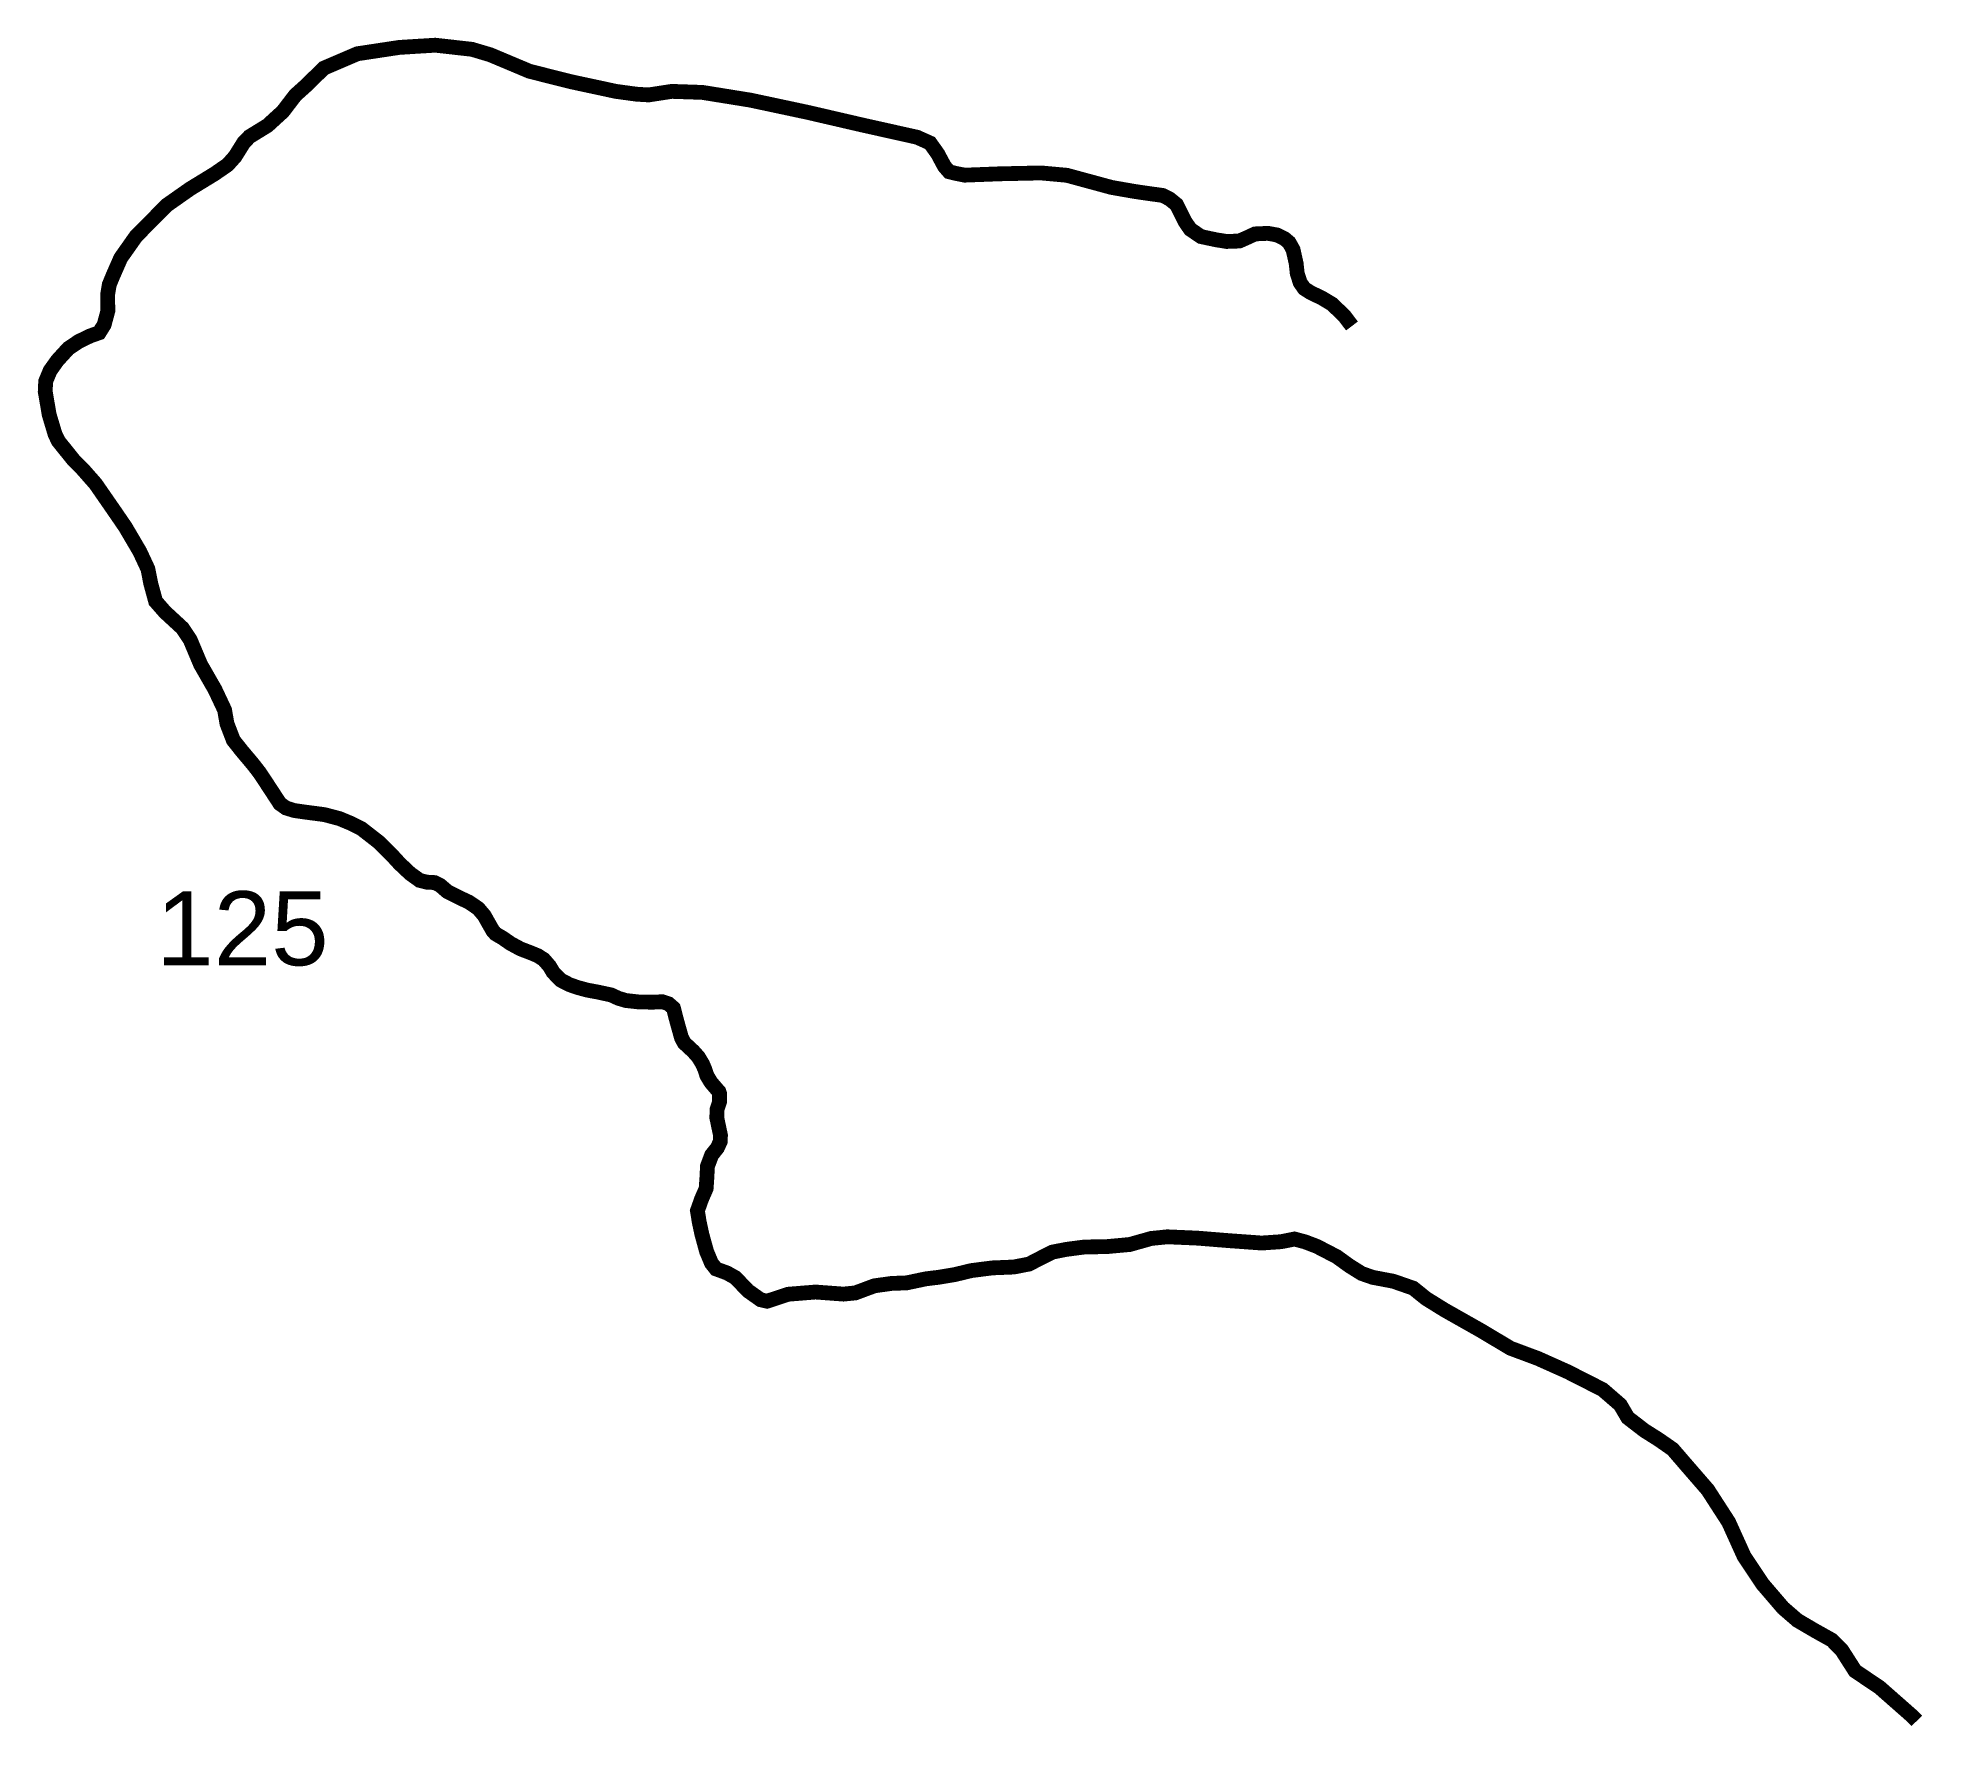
# Model space of a CAD drawing. Header units: metres. Extents: x 258924 to 356197, y 1740805 to 2227803.
# Drawn here: x 311856 to 313131, y 1901585 to 1902727 of the extents above; entities that cross this region are included whole.
import ezdxf

# ---------------------------------------------------------------- set-up
doc = ezdxf.new("R2010")
doc.units = ezdxf.units.M
doc.layers.add('UNPROTECTED', color=10, linetype='Continuous')
doc.styles.get("Standard").update_dxf_attribs({"font": 'arial.ttf'})

msp = doc.modelspace()

# ---------------------------------------------------------------- texts
at = {"insert": (311936, 1902150.1), "char_height": 50, "attachment_point": 1}
msp.add_mtext_dynamic_manual_height_columns('125', width=70.183, gutter_width=1, heights=[0], dxfattribs=at)

# ---------------------------------------------------------------- linework, layer by layer
at = {"layer": 'UNPROTECTED', "const_width": 10, "flags": 128}
msp.add_lwpolyline([(312744, 1902532), (312738.8, 1902538.9), (312730.4, 1902546.9), (312723.9, 1902550.8), (312716, 1902554.6), (312711.8, 1902557.3), (312709, 1902561.3), (312707, 1902567.6), (312706.3, 1902574.2), (312704.2, 1902583.6), (312701.5, 1902588.4), (312698.4, 1902591), (312693.3, 1902593.5), (312687.2, 1902594.6), (312678.5, 1902594.2), (312673.8, 1902592), (312667.9, 1902589.4), (312659.3, 1902589.1), (312652.4, 1902590.2), (312642, 1902592.4), (312634.8, 1902597.3), (312631.2, 1902602.5), (312628, 1902608.9), (312625.5, 1902614), (312620.8, 1902617.8), (312616.1, 1902620.2), (312605.2, 1902621.7), (312597.1, 1902622.9), (312581.6, 1902625.6), (312565, 1902630.1), (312551.4, 1902633.8), (312533.9, 1902635.4), (312505.9, 1902634.8), (312482.4, 1902633.9), (312476.7, 1902635), (312471.8, 1902636.2), (312468.6, 1902639.9), (312464.1, 1902648.3), (312458.9, 1902655.6), (312450.2, 1902659.5), (312412.6, 1902667.9), (312375.9, 1902676.4), (312337.4, 1902684.6), (312305.1, 1902689.8), (312284.4, 1902690.5), (312268.8, 1902688.1), (312260.5, 1902688.6), (312246.6, 1902690.5), (312215.9, 1902697.1), (312188.2, 1902704.1), (312161.8, 1902715.2), (312149.4, 1902718.9), (312124.6, 1902721.7), (312100.3, 1902720.2), (312071.9, 1902715.9), (312049.3, 1902706.2), (312037, 1902694.2), (312030, 1902687.9), (312021.6, 1902676.9), (312011.2, 1902667.4), (311999, 1902659.9), (311995.1, 1902655.8), (311989.3, 1902646.5), (311984.3, 1902640.9), (311975.3, 1902634.7), (311959.1, 1902624.8), (311943.4, 1902613.8), (311922.5, 1902592.8), (311912, 1902577.9), (311907, 1902566.5), (311904.3, 1902560), (311903.2, 1902553.5), (311903.3, 1902542.1), (311900.8, 1902532.8), (311897.4, 1902527.4), (311891.6, 1902525.4), (311883.7, 1902521.6), (311876.7, 1902516.9), (311869.2, 1902508.7), (311864.3, 1902501.8), (311861.3, 1902494.6), (311861, 1902487.7), (311863.7, 1902472), (311867.7, 1902458.7), (311869.9, 1902454.2), (311880.2, 1902441.4), (311886.1, 1902435.5), (311895, 1902425.4), (311907.6, 1902407.2), (311915.2, 1902396.1), (311924.9, 1902379.6), (311930.4, 1902367.8), (311932.3, 1902358.1), (311935.6, 1902346), (311942, 1902338.7), (311953.8, 1902327.8), (311959, 1902319.9), (311966, 1902303.3), (311975.7, 1902286.4), (311982.2, 1902272.6), (311983.8, 1902263.4), (311988.1, 1902252.2), (311993.8, 1902245), (312001.3, 1902236.1), (312006.1, 1902229.9), (312013.4, 1902218.8), (312019.6, 1902209.3), (312023.7, 1902206.4), (312029.2, 1902204.7), (312035.3, 1902203.8), (312049.7, 1902201.9), (312059.9, 1902199.2), (312067.8, 1902195.9), (312074.6, 1902192.5), (312086.4, 1902183.3), (312096, 1902173.7), (312100.4, 1902168.9), (312107.6, 1902162.1), (312114, 1902157.5), (312118.8, 1902156.3), (312124.1, 1902156), (312127.9, 1902154.1), (312132.9, 1902149.8), (312140.9, 1902145.8), (312147.3, 1902142.8), (312153.6, 1902138.5), (312157.6, 1902133.8), (312163.5, 1902123.4), (312165.3, 1902121.4), (312170.2, 1902118.5), (312175.4, 1902114.9), (312182.2, 1902111.2), (312188.5, 1902108.8), (312193.9, 1902106.6), (312197.9, 1902104), (312201.8, 1902099.5), (312204.2, 1902095.4), (312209.5, 1902090), (312215.4, 1902087), (312220.5, 1902085.2), (312227.1, 1902083.4), (312234.6, 1902082), (312243.4, 1902080.1), (312248.4, 1902077.8), (312253.5, 1902076.3), (312261.8, 1902075.4), (312271.2, 1902075.2), (312278, 1902075.5), (312282.2, 1902074.1), (312285.5, 1902071.2), (312287.7, 1902062.7), (312290.9, 1902051.3), (312292.7, 1902047.8), (312298.9, 1902042), (312302.3, 1902038.2), (312305.2, 1902033.4), (312306.7, 1902029.9), (312308.1, 1902025.6), (312310.9, 1902021), (312315, 1902016.2), (312316.2, 1902014.9), (312316.7, 1902013.4), (312316.6, 1902012.1), (312316.6, 1902007.7), (312315, 1902002.9), (312314.8, 1901997.2), (312316, 1901991.4), (312317.3, 1901985.3), (312317.1, 1901981), (312315.2, 1901976.8), (312311.3, 1901971.9), (312308.5, 1901964.4), (312308.1, 1901956.6), (312307.6, 1901949.3), (312304.5, 1901942.2), (312301.7, 1901934.3), (312302.9, 1901926.9), (312304.7, 1901918.5), (312307.9, 1901906.8), (312311.2, 1901898.9), (312314.3, 1901895), (312321.7, 1901892.3), (312327.4, 1901889.1), (312335.9, 1901880.2), (312344.4, 1901874.2), (312348.7, 1901873.2), (312354.3, 1901875), (312363, 1901877.9), (312381.5, 1901879.4), (312400.4, 1901878), (312408.4, 1901878.8), (312421.3, 1901883.6), (312432.8, 1901885.2), (312443.2, 1901885.6), (312456, 1901888.3), (312465, 1901889.4), (312475.7, 1901891.2), (312486.9, 1901893.9), (312501, 1901895.7), (312515.5, 1901896.3), (312525.8, 1901898.3), (312533.7, 1901902.4), (312541.7, 1901906.4), (312550.9, 1901908.2), (312563.1, 1901909.8), (312578.6, 1901910.1), (312593.8, 1901911.5), (312608.4, 1901915.6), (312619.2, 1901916.7), (312639.8, 1901915.8), (312660.8, 1901914.1), (312683, 1901912.5), (312696.1, 1901913.4), (312705.2, 1901915.2), (312712.3, 1901913.3), (312720.2, 1901910.3), (312733.7, 1901903.3), (312742.3, 1901897.1), (312750.6, 1901891.9), (312758.1, 1901889.3), (312771.9, 1901886.7), (312785.4, 1901882), (312794.1, 1901875), (312806.5, 1901867.3), (312830.9, 1901853.5), (312851.2, 1901841.4), (312869.7, 1901834.5), (312889.6, 1901825.6), (312913.4, 1901813.5), (312925.3, 1901803.2), (312930.4, 1901794.5), (312941.7, 1901785.8), (312951.2, 1901779.8), (312960.7, 1901773.2), (312969.4, 1901763.1), (312984.4, 1901745.8), (312998.5, 1901724), (313009, 1901700.8), (313021.4, 1901682.2), (313035.3, 1901666), (313045, 1901657.6), (313056.6, 1901650.8), (313068.4, 1901644.2), (313075.1, 1901637.3), (313084, 1901623.4), (313100.4, 1901612.4), (313112.8, 1901601.5), (313122.9, 1901592.6), (313125.7, 1901589.7)], dxfattribs=at)

msp.set_redraw_order([(e.dxf.handle, doc.entitydb.next_handle()) for e in msp.query("TEXT MTEXT ATTDEF DIMENSION ARC_DIMENSION")])  # texts and dimensions are drawn at this point

doc.saveas('drawing.dxf')
